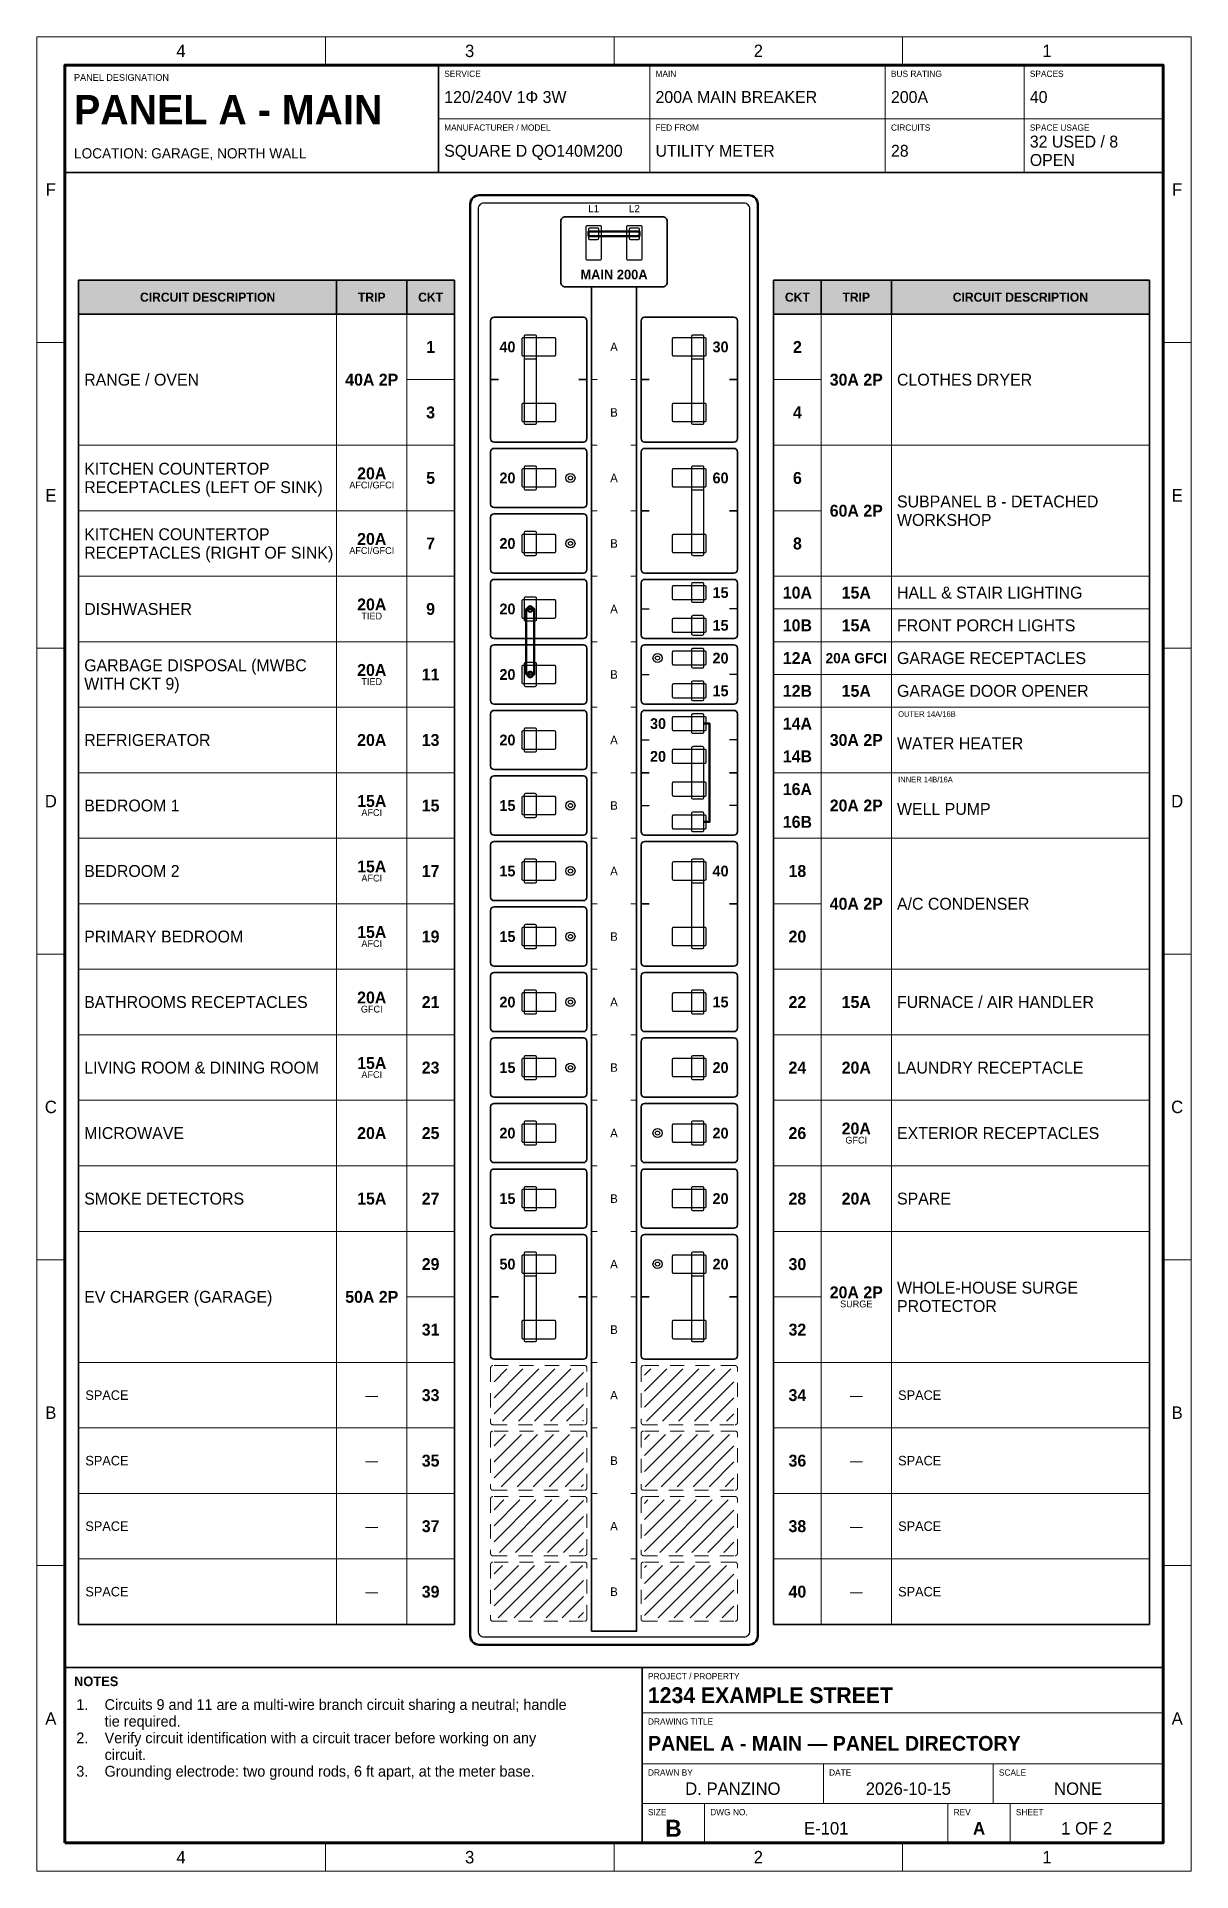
# Model space of a CAD drawing. Header units: inches. Extents: x 0.4 to 10.6, y 0.4 to 16.6.
import ezdxf
from ezdxf.enums import TextEntityAlignment as Align

# ---------------------------------------------------------------- set-up
doc = ezdxf.new("R2010")
doc.units = ezdxf.units.IN
doc.header["$LTSCALE"] = 0.25
doc.header["$MEASUREMENT"] = 0
doc.linetypes.add('DASHED', pattern=[0.75, 0.5, -0.25])
for name, color, linetype, lineweight in [('BREAKER', 7, 'CONTINUOUS', 35), ('BUS', 7, 'CONTINUOUS', 35), ('DEADFRONT', 7, 'CONTINUOUS', 25), ('ENCLOSURE', 7, 'CONTINUOUS', 50), ('FILLER', 8, 'DASHED', 18), ('FRAME', 7, 'CONTINUOUS', 60), ('FRAME-THIN', 7, 'CONTINUOUS', 18), ('HANDLE', 7, 'CONTINUOUS', 25), ('HATCH', 8, 'CONTINUOUS', 9), ('SHADE', 254, 'CONTINUOUS', 0), ('TABLE', 7, 'CONTINUOUS', 35), ('TABLE-GRID', 8, 'CONTINUOUS', 13), ('TEXT', 7, 'CONTINUOUS', 25), ('TEXT-MINOR', 8, 'CONTINUOUS', 18), ('TIE', 7, 'CONTINUOUS', 50), ('TITLE', 7, 'CONTINUOUS', 35), ('TITLE-GRID', 7, 'CONTINUOUS', 18)]:
    doc.layers.add(name, color=color, linetype=linetype, lineweight=lineweight)
doc.styles.add('PANEL-BOLD', font='B612-Bold.ttf')
doc.styles.add('PANEL-STD', font='B612-Regular.ttf')

msp = doc.modelspace()

# ---------------------------------------------------------------- texts
at = {"layer": 'TEXT'}
for s, height, style, p in [('4', 0.11, 'PANEL-STD', (1.675, 16.475)), ('3', 0.11, 'PANEL-STD', (4.225, 16.475)), ('2', 0.11, 'PANEL-STD', (6.775, 16.475)), ('1', 0.11, 'PANEL-STD', (9.325, 16.475)), ('F', 0.11, 'PANEL-STD', (0.525, 15.25)), ('F', 0.11, 'PANEL-STD', (10.475, 15.25)), ('MAIN 200A', 0.085, 'PANEL-BOLD', (5.5, 14.5)), ('CIRCUIT DESCRIPTION', 0.08, 'PANEL-BOLD', (1.91, 14.3)), ('TRIP', 0.08, 'PANEL-BOLD', (3.36, 14.3)), ('CKT', 0.08, 'PANEL-BOLD', (3.88, 14.3)), ('CKT', 0.08, 'PANEL-BOLD', (7.12, 14.3)), ('TRIP', 0.08, 'PANEL-BOLD', (7.64, 14.3)), ('CIRCUIT DESCRIPTION', 0.08, 'PANEL-BOLD', (9.09, 14.3)), ('1', 0.105, 'PANEL-BOLD', (3.88, 13.86075)), ('40', 0.095, 'PANEL-BOLD', (4.55875, 13.86075)), ('30', 0.095, 'PANEL-BOLD', (6.44125, 13.86075)), ('2', 0.105, 'PANEL-BOLD', (7.12, 13.86075)), ('40A 2P', 0.105, 'PANEL-BOLD', (3.36, 13.5715)), ('30A 2P', 0.105, 'PANEL-BOLD', (7.64, 13.5715)), ('3', 0.105, 'PANEL-BOLD', (3.88, 13.28225)), ('4', 0.105, 'PANEL-BOLD', (7.12, 13.28225)), ('20A', 0.105, 'PANEL-BOLD', (3.36, 12.74375)), ('5', 0.105, 'PANEL-BOLD', (3.88, 12.70375)), ('20', 0.095, 'PANEL-BOLD', (4.55875, 12.70375)), ('60', 0.095, 'PANEL-BOLD', (6.44125, 12.70375)), ('6', 0.105, 'PANEL-BOLD', (7.12, 12.70375)), ('E', 0.11, 'PANEL-STD', (0.525, 12.55)), ('E', 0.11, 'PANEL-STD', (10.475, 12.55)), ('60A 2P', 0.105, 'PANEL-BOLD', (7.64, 12.4145)), ('20A', 0.105, 'PANEL-BOLD', (3.36, 12.16525)), ('7', 0.105, 'PANEL-BOLD', (3.88, 12.12525)), ('20', 0.095, 'PANEL-BOLD', (4.55875, 12.12525)), ('8', 0.105, 'PANEL-BOLD', (7.12, 12.12525)), ('15', 0.095, 'PANEL-BOLD', (6.44125, 11.691375)), ('10A', 0.105, 'PANEL-BOLD', (7.12, 11.691375)), ('15A', 0.105, 'PANEL-BOLD', (7.64, 11.691375)), ('20A', 0.105, 'PANEL-BOLD', (3.36, 11.58675)), ('9', 0.105, 'PANEL-BOLD', (3.88, 11.54675)), ('20', 0.095, 'PANEL-BOLD', (4.55875, 11.54675)), ('15', 0.095, 'PANEL-BOLD', (6.44125, 11.402125)), ('10B', 0.105, 'PANEL-BOLD', (7.12, 11.402125)), ('15A', 0.105, 'PANEL-BOLD', (7.64, 11.402125)), ('20A', 0.105, 'PANEL-BOLD', (3.36, 11.00825)), ('11', 0.105, 'PANEL-BOLD', (3.88, 10.96825)), ('20', 0.095, 'PANEL-BOLD', (4.55875, 10.96825)), ('20', 0.095, 'PANEL-BOLD', (6.44125, 11.112875)), ('12A', 0.105, 'PANEL-BOLD', (7.12, 11.112875)), ('20A GFCI', 0.09, 'PANEL-BOLD', (7.64, 11.112875)), ('15', 0.095, 'PANEL-BOLD', (6.44125, 10.823625)), ('12B', 0.105, 'PANEL-BOLD', (7.12, 10.823625)), ('15A', 0.105, 'PANEL-BOLD', (7.64, 10.823625)), ('30', 0.095, 'PANEL-BOLD', (5.88875, 10.534375)), ('14A', 0.105, 'PANEL-BOLD', (7.12, 10.534375)), ('20A', 0.105, 'PANEL-BOLD', (3.36, 10.38975)), ('13', 0.105, 'PANEL-BOLD', (3.88, 10.38975)), ('20', 0.095, 'PANEL-BOLD', (4.55875, 10.38975)), ('30A 2P', 0.105, 'PANEL-BOLD', (7.64, 10.38975)), ('20', 0.095, 'PANEL-BOLD', (5.88875, 10.245125)), ('14B', 0.105, 'PANEL-BOLD', (7.12, 10.245125)), ('D', 0.11, 'PANEL-STD', (0.525, 9.85)), ('15A', 0.105, 'PANEL-BOLD', (3.36, 9.85125)), ('16A', 0.105, 'PANEL-BOLD', (7.12, 9.955875)), ('D', 0.11, 'PANEL-STD', (10.475, 9.85)), ('15', 0.105, 'PANEL-BOLD', (3.88, 9.81125)), ('15', 0.095, 'PANEL-BOLD', (4.55875, 9.81125)), ('16B', 0.105, 'PANEL-BOLD', (7.12, 9.666625)), ('20A 2P', 0.105, 'PANEL-BOLD', (7.64, 9.81125)), ('15A', 0.105, 'PANEL-BOLD', (3.36, 9.27275)), ('17', 0.105, 'PANEL-BOLD', (3.88, 9.23275)), ('15', 0.095, 'PANEL-BOLD', (4.55875, 9.23275)), ('40', 0.095, 'PANEL-BOLD', (6.44125, 9.23275)), ('18', 0.105, 'PANEL-BOLD', (7.12, 9.23275)), ('40A 2P', 0.105, 'PANEL-BOLD', (7.64, 8.9435)), ('15A', 0.105, 'PANEL-BOLD', (3.36, 8.69425)), ('19', 0.105, 'PANEL-BOLD', (3.88, 8.65425)), ('15', 0.095, 'PANEL-BOLD', (4.55875, 8.65425)), ('20', 0.105, 'PANEL-BOLD', (7.12, 8.65425)), ('20A', 0.105, 'PANEL-BOLD', (3.36, 8.11575)), ('21', 0.105, 'PANEL-BOLD', (3.88, 8.07575)), ('20', 0.095, 'PANEL-BOLD', (4.55875, 8.07575)), ('15', 0.095, 'PANEL-BOLD', (6.44125, 8.07575)), ('22', 0.105, 'PANEL-BOLD', (7.12, 8.07575)), ('15A', 0.105, 'PANEL-BOLD', (7.64, 8.07575)), ('15A', 0.105, 'PANEL-BOLD', (3.36, 7.53725)), ('23', 0.105, 'PANEL-BOLD', (3.88, 7.49725)), ('15', 0.095, 'PANEL-BOLD', (4.55875, 7.49725)), ('20', 0.095, 'PANEL-BOLD', (6.44125, 7.49725)), ('24', 0.105, 'PANEL-BOLD', (7.12, 7.49725)), ('20A', 0.105, 'PANEL-BOLD', (7.64, 7.49725)), ('C', 0.11, 'PANEL-STD', (0.525, 7.15)), ('C', 0.11, 'PANEL-STD', (10.475, 7.15)), ('20A', 0.105, 'PANEL-BOLD', (3.36, 6.91875)), ('25', 0.105, 'PANEL-BOLD', (3.88, 6.91875)), ('20', 0.095, 'PANEL-BOLD', (4.55875, 6.91875)), ('20', 0.095, 'PANEL-BOLD', (6.44125, 6.91875)), ('26', 0.105, 'PANEL-BOLD', (7.12, 6.91875)), ('20A', 0.105, 'PANEL-BOLD', (7.64, 6.95875)), ('15A', 0.105, 'PANEL-BOLD', (3.36, 6.34025)), ('27', 0.105, 'PANEL-BOLD', (3.88, 6.34025)), ('15', 0.095, 'PANEL-BOLD', (4.55875, 6.34025)), ('20', 0.095, 'PANEL-BOLD', (6.44125, 6.34025)), ('28', 0.105, 'PANEL-BOLD', (7.12, 6.34025)), ('20A', 0.105, 'PANEL-BOLD', (7.64, 6.34025)), ('29', 0.105, 'PANEL-BOLD', (3.88, 5.76175)), ('50', 0.095, 'PANEL-BOLD', (4.55875, 5.76175)), ('20', 0.095, 'PANEL-BOLD', (6.44125, 5.76175)), ('30', 0.105, 'PANEL-BOLD', (7.12, 5.76175)), ('50A 2P', 0.105, 'PANEL-BOLD', (3.36, 5.4725)), ('20A 2P', 0.105, 'PANEL-BOLD', (7.64, 5.5125)), ('31', 0.105, 'PANEL-BOLD', (3.88, 5.18325)), ('32', 0.105, 'PANEL-BOLD', (7.12, 5.18325)), ('33', 0.105, 'PANEL-BOLD', (3.88, 4.60475)), ('34', 0.105, 'PANEL-BOLD', (7.12, 4.60475)), ('B', 0.11, 'PANEL-STD', (0.525, 4.45)), ('B', 0.11, 'PANEL-STD', (10.475, 4.45)), ('35', 0.105, 'PANEL-BOLD', (3.88, 4.02625)), ('36', 0.105, 'PANEL-BOLD', (7.12, 4.02625)), ('37', 0.105, 'PANEL-BOLD', (3.88, 3.44775)), ('38', 0.105, 'PANEL-BOLD', (7.12, 3.44775)), ('39', 0.105, 'PANEL-BOLD', (3.88, 2.86925)), ('40', 0.105, 'PANEL-BOLD', (7.12, 2.86925)), ('A', 0.11, 'PANEL-STD', (0.525, 1.75)), ('A', 0.11, 'PANEL-STD', (10.475, 1.75)), ('D. PANZINO', 0.11, 'PANEL-STD', (6.55, 1.13)), ('2026-10-15', 0.11, 'PANEL-STD', (8.1, 1.13)), ('NONE', 0.11, 'PANEL-STD', (9.6, 1.13)), ('B', 0.15, 'PANEL-BOLD', (6.025, 0.78)), ('E-101', 0.11, 'PANEL-STD', (7.375, 0.78)), ('A', 0.11, 'PANEL-BOLD', (8.725, 0.78)), ('1 OF 2', 0.11, 'PANEL-STD', (9.675, 0.78)), ('4', 0.11, 'PANEL-STD', (1.675, 0.525)), ('3', 0.11, 'PANEL-STD', (4.225, 0.525)), ('2', 0.11, 'PANEL-STD', (6.775, 0.525)), ('1', 0.11, 'PANEL-STD', (9.325, 0.525))]:
    msp.add_text(s, height=height, dxfattribs=dict(at, style=style)).set_placement(p, align=Align.MIDDLE_CENTER)
for s, height, style, p in [('PANEL A - MAIN', 0.26, 'PANEL-BOLD', (0.73, 15.955)), ('120/240V 1Φ 3W', 0.105, 'PANEL-STD', (4, 16.0675)), ('200A MAIN BREAKER', 0.105, 'PANEL-STD', (5.866667, 16.0675)), ('200A', 0.105, 'PANEL-STD', (7.946667, 16.0675)), ('40', 0.105, 'PANEL-STD', (9.173333, 16.0675)), ('32 USED / 8', 0.105, 'PANEL-STD', (9.173333, 15.673875)), ('LOCATION: GARAGE, NORTH WALL', 0.09, 'PANEL-STD', (0.73, 15.57)), ('SQUARE D QO140M200', 0.105, 'PANEL-STD', (4, 15.5925)), ('UTILITY METER', 0.105, 'PANEL-STD', (5.866667, 15.5925)), ('28', 0.105, 'PANEL-STD', (7.946667, 15.5925)), ('OPEN', 0.105, 'PANEL-STD', (9.173333, 15.511125)), ('RANGE / OVEN', 0.105, 'PANEL-STD', (0.82, 13.5715)), ('CLOTHES DRYER', 0.105, 'PANEL-STD', (8, 13.5715)), ('KITCHEN COUNTERTOP', 0.105, 'PANEL-STD', (0.82, 12.785125)), ('RECEPTACLES (LEFT OF SINK)', 0.105, 'PANEL-STD', (0.82, 12.622375)), ('SUBPANEL B - DETACHED', 0.105, 'PANEL-STD', (8, 12.495875)), ('WORKSHOP', 0.105, 'PANEL-STD', (8, 12.333125)), ('KITCHEN COUNTERTOP', 0.105, 'PANEL-STD', (0.82, 12.206625)), ('RECEPTACLES (RIGHT OF SINK)', 0.105, 'PANEL-STD', (0.82, 12.043875)), ('HALL & STAIR LIGHTING', 0.105, 'PANEL-STD', (8, 11.691375)), ('DISHWASHER', 0.105, 'PANEL-STD', (0.82, 11.54675)), ('FRONT PORCH LIGHTS', 0.105, 'PANEL-STD', (8, 11.402125)), ('GARBAGE DISPOSAL (MWBC', 0.105, 'PANEL-STD', (0.82, 11.049625)), ('GARAGE RECEPTACLES', 0.105, 'PANEL-STD', (8, 11.112875)), ('WITH CKT 9)', 0.105, 'PANEL-STD', (0.82, 10.886875)), ('GARAGE DOOR OPENER', 0.105, 'PANEL-STD', (8, 10.823625)), ('REFRIGERATOR', 0.105, 'PANEL-STD', (0.82, 10.38975)), ('WATER HEATER', 0.105, 'PANEL-STD', (8, 10.35975)), ('BEDROOM 1', 0.105, 'PANEL-STD', (0.82, 9.81125)), ('WELL PUMP', 0.105, 'PANEL-STD', (8, 9.78125)), ('BEDROOM 2', 0.105, 'PANEL-STD', (0.82, 9.23275)), ('A/C CONDENSER', 0.105, 'PANEL-STD', (8, 8.9435)), ('PRIMARY BEDROOM', 0.105, 'PANEL-STD', (0.82, 8.65425)), ('BATHROOMS RECEPTACLES', 0.105, 'PANEL-STD', (0.82, 8.07575)), ('FURNACE / AIR HANDLER', 0.105, 'PANEL-STD', (8, 8.07575)), ('LIVING ROOM & DINING ROOM', 0.105, 'PANEL-STD', (0.82, 7.49725)), ('LAUNDRY RECEPTACLE', 0.105, 'PANEL-STD', (8, 7.49725)), ('MICROWAVE', 0.105, 'PANEL-STD', (0.82, 6.91875)), ('EXTERIOR RECEPTACLES', 0.105, 'PANEL-STD', (8, 6.91875)), ('SMOKE DETECTORS', 0.105, 'PANEL-STD', (0.82, 6.34025)), ('SPARE', 0.105, 'PANEL-STD', (8, 6.34025)), ('EV CHARGER (GARAGE)', 0.105, 'PANEL-STD', (0.82, 5.4725)), ('WHOLE-HOUSE SURGE', 0.105, 'PANEL-STD', (8, 5.553875)), ('PROTECTOR', 0.105, 'PANEL-STD', (8, 5.391125)), ('1234 EXAMPLE STREET', 0.14, 'PANEL-BOLD', (5.8, 1.955)), ('1.', 0.095, 'PANEL-STD', (0.75, 1.8725)), ('Circuits 9 and 11 are a multi-wire branch circuit sharing a neutral; handle', 0.095, 'PANEL-STD', (1, 1.8725)), ('2.', 0.095, 'PANEL-STD', (0.75, 1.578)), ('Verify circuit identification with a circuit tracer before working on any', 0.095, 'PANEL-STD', (1, 1.578)), ('tie required.', 0.095, 'PANEL-STD', (1, 1.72525)), ('circuit.', 0.095, 'PANEL-STD', (1, 1.43075)), ('PANEL A - MAIN — PANEL DIRECTORY', 0.13, 'PANEL-BOLD', (5.8, 1.53)), ('3.', 0.095, 'PANEL-STD', (0.75, 1.2835)), ('Grounding electrode: two ground rods, 6 ft apart, at the meter base.', 0.095, 'PANEL-STD', (1, 1.2835))]:
    msp.add_text(s, height=height, dxfattribs=dict(at, style=style)).set_placement(p, align=Align.MIDDLE_LEFT)
at = {"layer": 'TEXT', "style": 'PANEL-BOLD'}
msp.add_text('NOTES', height=0.085, dxfattribs=at).set_placement((0.73, 2.12), align=Align.TOP_LEFT)
at = {"layer": 'TEXT-MINOR', "style": 'PANEL-STD'}
for s, height, p in [('PANEL DESIGNATION', 0.06, (0.73, 16.27)), ('SERVICE', 0.055, (4, 16.3)), ('MAIN', 0.055, (5.866667, 16.3)), ('BUS RATING', 0.055, (7.946667, 16.3)), ('SPACES', 0.055, (9.173333, 16.3)), ('MANUFACTURER / MODEL', 0.055, (4, 15.825)), ('FED FROM', 0.055, (5.866667, 15.825)), ('CIRCUITS', 0.055, (7.946667, 15.825)), ('SPACE USAGE', 0.055, (9.173333, 15.825)), ('OUTER 14A/16B', 0.05, (8.01, 10.644)), ('INNER 14B/16A', 0.05, (8.01, 10.0655)), ('PROJECT / PROPERTY', 0.055, (5.8, 2.15)), ('DRAWING TITLE', 0.055, (5.8, 1.75)), ('DRAWN BY', 0.055, (5.8, 1.3)), ('DATE', 0.055, (7.4, 1.3)), ('SCALE', 0.055, (8.9, 1.3)), ('SIZE', 0.055, (5.8, 0.95)), ('DWG NO.', 0.055, (6.35, 0.95)), ('REV', 0.055, (8.5, 0.95)), ('SHEET', 0.055, (9.05, 0.95))]:
    msp.add_text(s, height=height, dxfattribs=at).set_placement(p, align=Align.TOP_LEFT)
for s, p in [('L1', (5.32, 15.03)), ('L2', (5.68, 15.03))]:
    msp.add_text(s, height=0.065, dxfattribs=at).set_placement(p, align=Align.BOTTOM_CENTER)
for s, height, p in [('A', 0.075, (5.5, 13.86075)), ('B', 0.075, (5.5, 13.28225)), ('AFCI/GFCI', 0.06, (3.36, 12.64125)), ('A', 0.075, (5.5, 12.70375)), ('B', 0.075, (5.5, 12.12525)), ('AFCI/GFCI', 0.06, (3.36, 12.06275)), ('TIED', 0.06, (3.36, 11.48425)), ('A', 0.075, (5.5, 11.54675)), ('TIED', 0.06, (3.36, 10.90575)), ('B', 0.075, (5.5, 10.96825)), ('A', 0.075, (5.5, 10.38975)), ('AFCI', 0.06, (3.36, 9.74875)), ('B', 0.075, (5.5, 9.81125)), ('A', 0.075, (5.5, 9.23275)), ('AFCI', 0.06, (3.36, 9.17025)), ('AFCI', 0.06, (3.36, 8.59175)), ('B', 0.075, (5.5, 8.65425)), ('A', 0.075, (5.5, 8.07575)), ('GFCI', 0.06, (3.36, 8.01325)), ('AFCI', 0.06, (3.36, 7.43475)), ('B', 0.075, (5.5, 7.49725)), ('A', 0.075, (5.5, 6.91875)), ('GFCI', 0.06, (7.64, 6.85625)), ('B', 0.075, (5.5, 6.34025)), ('A', 0.075, (5.5, 5.76175)), ('SURGE', 0.06, (7.64, 5.41)), ('B', 0.075, (5.5, 5.18325)), ('—', 0.084, (3.36, 4.60475)), ('A', 0.075, (5.5, 4.60475)), ('—', 0.084, (7.64, 4.60475)), ('B', 0.075, (5.5, 4.02625)), ('—', 0.084, (3.36, 4.02625)), ('—', 0.084, (7.64, 4.02625)), ('—', 0.084, (3.36, 3.44775)), ('A', 0.075, (5.5, 3.44775)), ('—', 0.084, (7.64, 3.44775)), ('—', 0.084, (3.36, 2.86925)), ('B', 0.075, (5.5, 2.86925)), ('—', 0.084, (7.64, 2.86925))]:
    msp.add_text(s, height=height, dxfattribs=at).set_placement(p, align=Align.MIDDLE_CENTER)
for p in [(0.83, 4.60475), (8.01, 4.60475), (0.83, 4.02625), (8.01, 4.02625), (0.83, 3.44775), (8.01, 3.44775), (0.83, 2.86925), (8.01, 2.86925)]:
    msp.add_text('SPACE', height=0.084, dxfattribs=at).set_placement(p, align=Align.MIDDLE_LEFT)

# ---------------------------------------------------------------- hatches: boundary and pattern name
at = {"layer": 'HATCH'}
h = msp.add_hatch(dxfattribs=at)
h.set_pattern_fill('ANSI31', color=256, scale=0.8)
h.paths.add_polyline_path([(4.44, 4.3735), (5.23, 4.3735), (5.23, 4.836), (4.44, 4.836)])
h = msp.add_hatch(dxfattribs=at)
h.set_pattern_fill('ANSI31', color=256, scale=0.8)
h.paths.add_polyline_path([(5.77, 4.3735), (6.56, 4.3735), (6.56, 4.836), (5.77, 4.836)])
h = msp.add_hatch(dxfattribs=at)
h.set_pattern_fill('ANSI31', color=256, scale=0.8)
h.paths.add_polyline_path([(4.44, 3.795), (5.23, 3.795), (5.23, 4.2575), (4.44, 4.2575)])
h = msp.add_hatch(dxfattribs=at)
h.set_pattern_fill('ANSI31', color=256, scale=0.8)
h.paths.add_polyline_path([(5.77, 3.795), (6.56, 3.795), (6.56, 4.2575), (5.77, 4.2575)])
h = msp.add_hatch(dxfattribs=at)
h.set_pattern_fill('ANSI31', color=256, scale=0.8)
h.paths.add_polyline_path([(4.44, 3.2165), (5.23, 3.2165), (5.23, 3.679), (4.44, 3.679)])
h = msp.add_hatch(dxfattribs=at)
h.set_pattern_fill('ANSI31', color=256, scale=0.8)
h.paths.add_polyline_path([(5.77, 3.2165), (6.56, 3.2165), (6.56, 3.679), (5.77, 3.679)])
h = msp.add_hatch(dxfattribs=at)
h.set_pattern_fill('ANSI31', color=256, scale=0.8)
h.paths.add_polyline_path([(4.44, 2.638), (5.23, 2.638), (5.23, 3.1005), (4.44, 3.1005)])
h = msp.add_hatch(dxfattribs=at)
h.set_pattern_fill('ANSI31', color=256, scale=0.8)
h.paths.add_polyline_path([(5.77, 2.638), (6.56, 2.638), (6.56, 3.1005), (5.77, 3.1005)])
at = {"layer": 'SHADE'}
h = msp.add_hatch(color=254, dxfattribs=at)
h.dxf.hatch_style = 1
h.paths.add_polyline_path([(0.77, 14.15), (4.09, 14.15), (4.09, 14.45), (0.77, 14.45)])
h = msp.add_hatch(color=254, dxfattribs=at)
h.dxf.hatch_style = 1
h.paths.add_polyline_path([(6.91, 14.15), (10.23, 14.15), (10.23, 14.45), (6.91, 14.45)])

# ---------------------------------------------------------------- linework, layer by layer
at = {"layer": 'BREAKER'}
for p, q in [((4.41, 13.5715), (4.48, 13.5715)), ((5.26, 13.5715), (5.19, 13.5715)), ((5.74, 13.5715), (5.81, 13.5715)), ((6.59, 13.5715), (6.52, 13.5715)), ((5.74, 12.4145), (5.81, 12.4145)), ((6.59, 12.4145), (6.52, 12.4145)), ((5.74, 10.1005), (5.81, 10.1005)), ((6.59, 10.1005), (6.52, 10.1005)), ((5.74, 8.9435), (5.81, 8.9435)), ((6.59, 8.9435), (6.52, 8.9435)), ((4.41, 5.4725), (4.48, 5.4725)), ((5.26, 5.4725), (5.19, 5.4725)), ((5.74, 5.4725), (5.81, 5.4725)), ((6.59, 5.4725), (6.52, 5.4725))]:
    msp.add_line(p, q, dxfattribs=at)
for points in [[(5.07, 14.39), (5.93, 14.39, 0.414214), (5.97, 14.43), (5.97, 14.97, 0.414214), (5.93, 15.01), (5.07, 15.01, 0.414214), (5.03, 14.97), (5.03, 14.43, 0.414214)], [(4.44, 13.021), (5.23, 13.021, 0.414214), (5.26, 13.051), (5.26, 14.092, 0.414214), (5.23, 14.122), (4.44, 14.122, 0.414214), (4.41, 14.092), (4.41, 13.051, 0.414214)], [(5.77, 13.021), (6.56, 13.021, 0.414214), (6.59, 13.051), (6.59, 14.092, 0.414214), (6.56, 14.122), (5.77, 14.122, 0.414214), (5.74, 14.092), (5.74, 13.051, 0.414214)], [(4.44, 12.4425), (5.23, 12.4425, 0.414214), (5.26, 12.4725), (5.26, 12.935, 0.414214), (5.23, 12.965), (4.44, 12.965, 0.414214), (4.41, 12.935), (4.41, 12.4725, 0.414214)], [(5.77, 11.864), (6.56, 11.864, 0.414214), (6.59, 11.894), (6.59, 12.935, 0.414214), (6.56, 12.965), (5.77, 12.965, 0.414214), (5.74, 12.935), (5.74, 11.894, 0.414214)], [(4.44, 11.864), (5.23, 11.864, 0.414214), (5.26, 11.894), (5.26, 12.3565, 0.414214), (5.23, 12.3865), (4.44, 12.3865, 0.414214), (4.41, 12.3565), (4.41, 11.894, 0.414214)], [(4.44, 11.2855), (5.23, 11.2855, 0.414214), (5.26, 11.3155), (5.26, 11.778, 0.414214), (5.23, 11.808), (4.44, 11.808, 0.414214), (4.41, 11.778), (4.41, 11.3155, 0.414214)], [(5.77, 11.2855), (6.56, 11.2855, 0.414214), (6.59, 11.3155), (6.59, 11.778, 0.414214), (6.56, 11.808), (5.77, 11.808, 0.414214), (5.74, 11.778), (5.74, 11.3155, 0.414214)], [(4.44, 10.707), (5.23, 10.707, 0.414214), (5.26, 10.737), (5.26, 11.1995, 0.414214), (5.23, 11.2295), (4.44, 11.2295, 0.414214), (4.41, 11.1995), (4.41, 10.737, 0.414214)], [(5.77, 10.707), (6.56, 10.707, 0.414214), (6.59, 10.737), (6.59, 11.1995, 0.414214), (6.56, 11.2295), (5.77, 11.2295, 0.414214), (5.74, 11.1995), (5.74, 10.737, 0.414214)], [(4.44, 10.1285), (5.23, 10.1285, 0.414214), (5.26, 10.1585), (5.26, 10.621, 0.414214), (5.23, 10.651), (4.44, 10.651, 0.414214), (4.41, 10.621), (4.41, 10.1585, 0.414214)], [(5.77, 9.55), (6.56, 9.55, 0.414214), (6.59, 9.58), (6.59, 10.621, 0.414214), (6.56, 10.651), (5.77, 10.651, 0.414214), (5.74, 10.621), (5.74, 9.58, 0.414214)], [(4.44, 9.55), (5.23, 9.55, 0.414214), (5.26, 9.58), (5.26, 10.0425, 0.414214), (5.23, 10.0725), (4.44, 10.0725, 0.414214), (4.41, 10.0425), (4.41, 9.58, 0.414214)], [(4.44, 8.9715), (5.23, 8.9715, 0.414214), (5.26, 9.0015), (5.26, 9.464, 0.414214), (5.23, 9.494), (4.44, 9.494, 0.414214), (4.41, 9.464), (4.41, 9.0015, 0.414214)], [(5.77, 8.393), (6.56, 8.393, 0.414214), (6.59, 8.423), (6.59, 9.464, 0.414214), (6.56, 9.494), (5.77, 9.494, 0.414214), (5.74, 9.464), (5.74, 8.423, 0.414214)], [(4.44, 8.393), (5.23, 8.393, 0.414214), (5.26, 8.423), (5.26, 8.8855, 0.414214), (5.23, 8.9155), (4.44, 8.9155, 0.414214), (4.41, 8.8855), (4.41, 8.423, 0.414214)], [(4.44, 7.8145), (5.23, 7.8145, 0.414214), (5.26, 7.8445), (5.26, 8.307, 0.414214), (5.23, 8.337), (4.44, 8.337, 0.414214), (4.41, 8.307), (4.41, 7.8445, 0.414214)], [(5.77, 7.8145), (6.56, 7.8145, 0.414214), (6.59, 7.8445), (6.59, 8.307, 0.414214), (6.56, 8.337), (5.77, 8.337, 0.414214), (5.74, 8.307), (5.74, 7.8445, 0.414214)], [(4.44, 7.236), (5.23, 7.236, 0.414214), (5.26, 7.266), (5.26, 7.7285, 0.414214), (5.23, 7.7585), (4.44, 7.7585, 0.414214), (4.41, 7.7285), (4.41, 7.266, 0.414214)], [(5.77, 7.236), (6.56, 7.236, 0.414214), (6.59, 7.266), (6.59, 7.7285, 0.414214), (6.56, 7.7585), (5.77, 7.7585, 0.414214), (5.74, 7.7285), (5.74, 7.266, 0.414214)], [(4.44, 6.6575), (5.23, 6.6575, 0.414214), (5.26, 6.6875), (5.26, 7.15, 0.414214), (5.23, 7.18), (4.44, 7.18, 0.414214), (4.41, 7.15), (4.41, 6.6875, 0.414214)], [(5.77, 6.6575), (6.56, 6.6575, 0.414214), (6.59, 6.6875), (6.59, 7.15, 0.414214), (6.56, 7.18), (5.77, 7.18, 0.414214), (5.74, 7.15), (5.74, 6.6875, 0.414214)], [(4.44, 6.079), (5.23, 6.079, 0.414214), (5.26, 6.109), (5.26, 6.5715, 0.414214), (5.23, 6.6015), (4.44, 6.6015, 0.414214), (4.41, 6.5715), (4.41, 6.109, 0.414214)], [(5.77, 6.079), (6.56, 6.079, 0.414214), (6.59, 6.109), (6.59, 6.5715, 0.414214), (6.56, 6.6015), (5.77, 6.6015, 0.414214), (5.74, 6.5715), (5.74, 6.109, 0.414214)], [(4.44, 4.922), (5.23, 4.922, 0.414214), (5.26, 4.952), (5.26, 5.993, 0.414214), (5.23, 6.023), (4.44, 6.023, 0.414214), (4.41, 5.993), (4.41, 4.952, 0.414214)], [(5.77, 4.922), (6.56, 4.922, 0.414214), (6.59, 4.952), (6.59, 5.993, 0.414214), (6.56, 6.023), (5.77, 6.023, 0.414214), (5.74, 5.993), (5.74, 4.952, 0.414214)]]:
    msp.add_lwpolyline(points, format="xyb", close=True, dxfattribs=at)
at = {"layer": 'BUS'}
msp.add_lwpolyline([(5.3, 2.52), (5.7, 2.52), (5.7, 14.39), (5.3, 14.39)], close=True, dxfattribs=at)
at = {"layer": 'DEADFRONT'}
msp.add_lwpolyline([(4.35, 2.47), (6.65, 2.47, 0.414214), (6.7, 2.52), (6.7, 15.08, 0.414214), (6.65, 15.13), (4.35, 15.13, 0.414214), (4.3, 15.08), (4.3, 2.52, 0.414214)], format="xyb", close=True, dxfattribs=at)
at = {"layer": 'ENCLOSURE'}
msp.add_lwpolyline([(4.31, 2.4), (6.69, 2.4, 0.414214), (6.77, 2.48), (6.77, 15.12, 0.414214), (6.69, 15.2), (4.31, 15.2, 0.414214), (4.23, 15.12), (4.23, 2.48, 0.414214)], format="xyb", close=True, dxfattribs=at)
at = {"layer": 'FILLER'}
for points in [[(4.43, 4.3435), (5.24, 4.3435, 0.414214), (5.26, 4.3635), (5.26, 4.846, 0.414214), (5.24, 4.866), (4.43, 4.866, 0.414214), (4.41, 4.846), (4.41, 4.3635, 0.414214)], [(5.76, 4.3435), (6.57, 4.3435, 0.414214), (6.59, 4.3635), (6.59, 4.846, 0.414214), (6.57, 4.866), (5.76, 4.866, 0.414214), (5.74, 4.846), (5.74, 4.3635, 0.414214)], [(4.43, 3.765), (5.24, 3.765, 0.414214), (5.26, 3.785), (5.26, 4.2675, 0.414214), (5.24, 4.2875), (4.43, 4.2875, 0.414214), (4.41, 4.2675), (4.41, 3.785, 0.414214)], [(5.76, 3.765), (6.57, 3.765, 0.414214), (6.59, 3.785), (6.59, 4.2675, 0.414214), (6.57, 4.2875), (5.76, 4.2875, 0.414214), (5.74, 4.2675), (5.74, 3.785, 0.414214)], [(4.43, 3.1865), (5.24, 3.1865, 0.414214), (5.26, 3.2065), (5.26, 3.689, 0.414214), (5.24, 3.709), (4.43, 3.709, 0.414214), (4.41, 3.689), (4.41, 3.2065, 0.414214)], [(5.76, 3.1865), (6.57, 3.1865, 0.414214), (6.59, 3.2065), (6.59, 3.689, 0.414214), (6.57, 3.709), (5.76, 3.709, 0.414214), (5.74, 3.689), (5.74, 3.2065, 0.414214)], [(4.43, 2.608), (5.24, 2.608, 0.414214), (5.26, 2.628), (5.26, 3.1105, 0.414214), (5.24, 3.1305), (4.43, 3.1305, 0.414214), (4.41, 3.1105), (4.41, 2.628, 0.414214)], [(5.76, 2.608), (6.57, 2.608, 0.414214), (6.59, 2.628), (6.59, 3.1105, 0.414214), (6.57, 3.1305), (5.76, 3.1305, 0.414214), (5.74, 3.1105), (5.74, 2.628, 0.414214)]]:
    msp.add_lwpolyline(points, format="xyb", close=True, dxfattribs=at)
at = {"layer": 'FRAME'}
msp.add_lwpolyline([(0.65, 0.65), (10.35, 0.65), (10.35, 16.35), (0.65, 16.35)], close=True, dxfattribs=at)
at = {"layer": 'FRAME-THIN'}
for p, q in [((2.95, 16.35), (2.95, 16.6)), ((5.5, 16.35), (5.5, 16.6)), ((8.05, 16.35), (8.05, 16.6)), ((0.4, 13.9), (0.65, 13.9)), ((10.35, 13.9), (10.6, 13.9)), ((0.4, 11.2), (0.65, 11.2)), ((10.35, 11.2), (10.6, 11.2)), ((0.4, 8.5), (0.65, 8.5)), ((10.35, 8.5), (10.6, 8.5)), ((0.4, 5.8), (0.65, 5.8)), ((10.35, 5.8), (10.6, 5.8)), ((0.4, 3.1), (0.65, 3.1)), ((10.35, 3.1), (10.6, 3.1)), ((2.95, 0.4), (2.95, 0.65)), ((5.5, 0.4), (5.5, 0.65)), ((8.05, 0.4), (8.05, 0.65))]:
    msp.add_line(p, q, dxfattribs=at)
msp.add_lwpolyline([(0.4, 0.4), (10.6, 0.4), (10.6, 16.6), (0.4, 16.6)], close=True, dxfattribs=at)
at = {"layer": 'HANDLE'}
for p, q in [((4.705, 13.75575), (4.815, 13.75575)), ((6.185, 13.75575), (6.295, 13.75575)), ((6.185, 12.59875), (6.295, 12.59875)), ((5.74, 11.54675), (5.81, 11.54675)), ((6.59, 11.54675), (6.52, 11.54675)), ((5.74, 10.96825), (5.81, 10.96825)), ((6.59, 10.96825), (6.52, 10.96825)), ((5.74, 10.38975), (5.81, 10.38975)), ((6.59, 10.38975), (6.52, 10.38975)), ((5.74, 9.81125), (5.81, 9.81125)), ((6.59, 9.81125), (6.52, 9.81125)), ((6.185, 9.12775), (6.295, 9.12775)), ((4.705, 5.65675), (4.815, 5.65675)), ((6.185, 5.65675), (6.295, 5.65675))]:
    msp.add_line(p, q, dxfattribs=at)
for points in [[(5.262, 14.63), (5.378, 14.63, 0.414214), (5.39, 14.642), (5.39, 14.918, 0.414214), (5.378, 14.93), (5.262, 14.93, 0.414214), (5.25, 14.918), (5.25, 14.642, 0.414214)], [(5.285, 14.81), (5.355, 14.81, 0.414214), (5.365, 14.82), (5.365, 14.9, 0.414214), (5.355, 14.91), (5.285, 14.91, 0.414214), (5.275, 14.9), (5.275, 14.82, 0.414214)], [(5.622, 14.63), (5.738, 14.63, 0.414214), (5.75, 14.642), (5.75, 14.918, 0.414214), (5.738, 14.93), (5.622, 14.93, 0.414214), (5.61, 14.918), (5.61, 14.642, 0.414214)], [(5.645, 14.81), (5.715, 14.81, 0.414214), (5.725, 14.82), (5.725, 14.9, 0.414214), (5.715, 14.91), (5.645, 14.91, 0.414214), (5.635, 14.9), (5.635, 14.82, 0.414214)], [(4.695, 13.78075), (4.975, 13.78075, 0.414214), (4.985, 13.79075), (4.985, 13.93075, 0.414214), (4.975, 13.94075), (4.695, 13.94075, 0.414214), (4.685, 13.93075), (4.685, 13.79075, 0.414214)], [(4.717, 13.17725), (4.803, 13.17725, 0.414214), (4.815, 13.18925), (4.815, 13.95375, 0.414214), (4.803, 13.96575), (4.717, 13.96575, 0.414214), (4.705, 13.95375), (4.705, 13.18925, 0.414214)], [(6.025, 13.78075), (6.305, 13.78075, 0.414214), (6.315, 13.79075), (6.315, 13.93075, 0.414214), (6.305, 13.94075), (6.025, 13.94075, 0.414214), (6.015, 13.93075), (6.015, 13.79075, 0.414214)], [(6.197, 13.17725), (6.283, 13.17725, 0.414214), (6.295, 13.18925), (6.295, 13.95375, 0.414214), (6.283, 13.96575), (6.197, 13.96575, 0.414214), (6.185, 13.95375), (6.185, 13.18925, 0.414214)], [(4.695, 13.20225), (4.975, 13.20225, 0.414214), (4.985, 13.21225), (4.985, 13.35225, 0.414214), (4.975, 13.36225), (4.695, 13.36225, 0.414214), (4.685, 13.35225), (4.685, 13.21225, 0.414214)], [(6.025, 13.20225), (6.305, 13.20225, 0.414214), (6.315, 13.21225), (6.315, 13.35225, 0.414214), (6.305, 13.36225), (6.025, 13.36225, 0.414214), (6.015, 13.35225), (6.015, 13.21225, 0.414214)], [(4.717, 12.59875), (4.803, 12.59875, 0.414214), (4.815, 12.61075), (4.815, 12.79675, 0.414214), (4.803, 12.80875), (4.717, 12.80875, 0.414214), (4.705, 12.79675), (4.705, 12.61075, 0.414214)], [(6.197, 12.02025), (6.283, 12.02025, 0.414214), (6.295, 12.03225), (6.295, 12.79675, 0.414214), (6.283, 12.80875), (6.197, 12.80875, 0.414214), (6.185, 12.79675), (6.185, 12.03225, 0.414214)], [(4.695, 12.62375), (4.975, 12.62375, 0.414214), (4.985, 12.63375), (4.985, 12.77375, 0.414214), (4.975, 12.78375), (4.695, 12.78375, 0.414214), (4.685, 12.77375), (4.685, 12.63375, 0.414214)], [(6.025, 12.62375), (6.305, 12.62375, 0.414214), (6.315, 12.63375), (6.315, 12.77375, 0.414214), (6.305, 12.78375), (6.025, 12.78375, 0.414214), (6.015, 12.77375), (6.015, 12.63375, 0.414214)], [(4.695, 12.04525), (4.975, 12.04525, 0.414214), (4.985, 12.05525), (4.985, 12.19525, 0.414214), (4.975, 12.20525), (4.695, 12.20525, 0.414214), (4.685, 12.19525), (4.685, 12.05525, 0.414214)], [(4.717, 12.02025), (4.803, 12.02025, 0.414214), (4.815, 12.03225), (4.815, 12.21825, 0.414214), (4.803, 12.23025), (4.717, 12.23025, 0.414214), (4.705, 12.21825), (4.705, 12.03225, 0.414214)], [(6.025, 12.04525), (6.305, 12.04525, 0.414214), (6.315, 12.05525), (6.315, 12.19525, 0.414214), (6.305, 12.20525), (6.025, 12.20525, 0.414214), (6.015, 12.19525), (6.015, 12.05525, 0.414214)], [(6.025, 11.630633), (6.305, 11.630633, 0.414214), (6.315, 11.640633), (6.315, 11.742118, 0.414214), (6.305, 11.752118), (6.025, 11.752118, 0.414214), (6.015, 11.742118), (6.015, 11.640633, 0.414214)], [(6.197, 11.605633), (6.283, 11.605633, 0.414214), (6.295, 11.617633), (6.295, 11.765118, 0.414214), (6.283, 11.777118), (6.197, 11.777118, 0.414214), (6.185, 11.765118), (6.185, 11.617633, 0.414214)], [(4.695, 11.46675), (4.975, 11.46675, 0.414214), (4.985, 11.47675), (4.985, 11.61675, 0.414214), (4.975, 11.62675), (4.695, 11.62675, 0.414214), (4.685, 11.61675), (4.685, 11.47675, 0.414214)], [(4.717, 11.44175), (4.803, 11.44175, 0.414214), (4.815, 11.45375), (4.815, 11.63975, 0.414214), (4.803, 11.65175), (4.717, 11.65175, 0.414214), (4.705, 11.63975), (4.705, 11.45375, 0.414214)], [(6.025, 11.341383), (6.305, 11.341383, 0.414214), (6.315, 11.351383), (6.315, 11.452868, 0.414214), (6.305, 11.462868), (6.025, 11.462868, 0.414214), (6.015, 11.452868), (6.015, 11.351383, 0.414214)], [(6.197, 11.316383), (6.283, 11.316383, 0.414214), (6.295, 11.328383), (6.295, 11.475868, 0.414214), (6.283, 11.487868), (6.197, 11.487868, 0.414214), (6.185, 11.475868), (6.185, 11.328383, 0.414214)], [(6.197, 11.027133), (6.283, 11.027133, 0.414214), (6.295, 11.039133), (6.295, 11.186618, 0.414214), (6.283, 11.198618), (6.197, 11.198618, 0.414214), (6.185, 11.186618), (6.185, 11.039133, 0.414214)], [(4.695, 10.88825), (4.975, 10.88825, 0.414214), (4.985, 10.89825), (4.985, 11.03825, 0.414214), (4.975, 11.04825), (4.695, 11.04825, 0.414214), (4.685, 11.03825), (4.685, 10.89825, 0.414214)], [(4.717, 10.86325), (4.803, 10.86325, 0.414214), (4.815, 10.87525), (4.815, 11.06125, 0.414214), (4.803, 11.07325), (4.717, 11.07325, 0.414214), (4.705, 11.06125), (4.705, 10.87525, 0.414214)], [(6.025, 11.052133), (6.305, 11.052133, 0.414214), (6.315, 11.062133), (6.315, 11.163618, 0.414214), (6.305, 11.173618), (6.025, 11.173618, 0.414214), (6.015, 11.163618), (6.015, 11.062133, 0.414214)], [(6.025, 10.762883), (6.305, 10.762883, 0.414214), (6.315, 10.772883), (6.315, 10.874368, 0.414214), (6.305, 10.884368), (6.025, 10.884368, 0.414214), (6.015, 10.874368), (6.015, 10.772883, 0.414214)], [(6.197, 10.737883), (6.283, 10.737883, 0.414214), (6.295, 10.749883), (6.295, 10.897368, 0.414214), (6.283, 10.909368), (6.197, 10.909368, 0.414214), (6.185, 10.897368), (6.185, 10.749883, 0.414214)], [(6.025, 10.473633), (6.305, 10.473633, 0.414214), (6.315, 10.483633), (6.315, 10.585118, 0.414214), (6.305, 10.595118), (6.025, 10.595118, 0.414214), (6.015, 10.585118), (6.015, 10.483633, 0.414214)], [(6.197, 10.448633), (6.283, 10.448633, 0.414214), (6.295, 10.460633), (6.295, 10.608118, 0.414214), (6.283, 10.620118), (6.197, 10.620118, 0.414214), (6.185, 10.608118), (6.185, 10.460633, 0.414214)], [(4.695, 10.30975), (4.975, 10.30975, 0.414214), (4.985, 10.31975), (4.985, 10.45975, 0.414214), (4.975, 10.46975), (4.695, 10.46975, 0.414214), (4.685, 10.45975), (4.685, 10.31975, 0.414214)], [(4.717, 10.28475), (4.803, 10.28475, 0.414214), (4.815, 10.29675), (4.815, 10.48275, 0.414214), (4.803, 10.49475), (4.717, 10.49475, 0.414214), (4.705, 10.48275), (4.705, 10.29675, 0.414214)], [(6.025, 10.184383), (6.305, 10.184383, 0.414214), (6.315, 10.194383), (6.315, 10.295868, 0.414214), (6.305, 10.305868), (6.025, 10.305868, 0.414214), (6.015, 10.295868), (6.015, 10.194383, 0.414214)], [(6.197, 9.870133), (6.283, 9.870133, 0.414214), (6.295, 9.882133), (6.295, 10.318868, 0.414214), (6.283, 10.330868), (6.197, 10.330868, 0.414214), (6.185, 10.318868), (6.185, 9.882133, 0.414214)], [(4.695, 9.73125), (4.975, 9.73125, 0.414214), (4.985, 9.74125), (4.985, 9.88125, 0.414214), (4.975, 9.89125), (4.695, 9.89125, 0.414214), (4.685, 9.88125), (4.685, 9.74125, 0.414214)], [(4.717, 9.70625), (4.803, 9.70625, 0.414214), (4.815, 9.71825), (4.815, 9.90425, 0.414214), (4.803, 9.91625), (4.717, 9.91625, 0.414214), (4.705, 9.90425), (4.705, 9.71825, 0.414214)], [(6.025, 9.895133), (6.305, 9.895133, 0.414214), (6.315, 9.905133), (6.315, 10.006618, 0.414214), (6.305, 10.016618), (6.025, 10.016618, 0.414214), (6.015, 10.006618), (6.015, 9.905133, 0.414214)], [(6.025, 9.605883), (6.305, 9.605883, 0.414214), (6.315, 9.615883), (6.315, 9.717368, 0.414214), (6.305, 9.727368), (6.025, 9.727368, 0.414214), (6.015, 9.717368), (6.015, 9.615883, 0.414214)], [(6.197, 9.580883), (6.283, 9.580883, 0.414214), (6.295, 9.592883), (6.295, 9.740368, 0.414214), (6.283, 9.752368), (6.197, 9.752368, 0.414214), (6.185, 9.740368), (6.185, 9.592883, 0.414214)], [(4.695, 9.15275), (4.975, 9.15275, 0.414214), (4.985, 9.16275), (4.985, 9.30275, 0.414214), (4.975, 9.31275), (4.695, 9.31275, 0.414214), (4.685, 9.30275), (4.685, 9.16275, 0.414214)], [(4.717, 9.12775), (4.803, 9.12775, 0.414214), (4.815, 9.13975), (4.815, 9.32575, 0.414214), (4.803, 9.33775), (4.717, 9.33775, 0.414214), (4.705, 9.32575), (4.705, 9.13975, 0.414214)], [(6.025, 9.15275), (6.305, 9.15275, 0.414214), (6.315, 9.16275), (6.315, 9.30275, 0.414214), (6.305, 9.31275), (6.025, 9.31275, 0.414214), (6.015, 9.30275), (6.015, 9.16275, 0.414214)], [(6.197, 8.54925), (6.283, 8.54925, 0.414214), (6.295, 8.56125), (6.295, 9.32575, 0.414214), (6.283, 9.33775), (6.197, 9.33775, 0.414214), (6.185, 9.32575), (6.185, 8.56125, 0.414214)], [(4.717, 8.54925), (4.803, 8.54925, 0.414214), (4.815, 8.56125), (4.815, 8.74725, 0.414214), (4.803, 8.75925), (4.717, 8.75925, 0.414214), (4.705, 8.74725), (4.705, 8.56125, 0.414214)], [(4.695, 8.57425), (4.975, 8.57425, 0.414214), (4.985, 8.58425), (4.985, 8.72425, 0.414214), (4.975, 8.73425), (4.695, 8.73425, 0.414214), (4.685, 8.72425), (4.685, 8.58425, 0.414214)], [(6.025, 8.57425), (6.305, 8.57425, 0.414214), (6.315, 8.58425), (6.315, 8.72425, 0.414214), (6.305, 8.73425), (6.025, 8.73425, 0.414214), (6.015, 8.72425), (6.015, 8.58425, 0.414214)], [(4.695, 7.99575), (4.975, 7.99575, 0.414214), (4.985, 8.00575), (4.985, 8.14575, 0.414214), (4.975, 8.15575), (4.695, 8.15575, 0.414214), (4.685, 8.14575), (4.685, 8.00575, 0.414214)], [(4.717, 7.97075), (4.803, 7.97075, 0.414214), (4.815, 7.98275), (4.815, 8.16875, 0.414214), (4.803, 8.18075), (4.717, 8.18075, 0.414214), (4.705, 8.16875), (4.705, 7.98275, 0.414214)], [(6.025, 7.99575), (6.305, 7.99575, 0.414214), (6.315, 8.00575), (6.315, 8.14575, 0.414214), (6.305, 8.15575), (6.025, 8.15575, 0.414214), (6.015, 8.14575), (6.015, 8.00575, 0.414214)], [(6.197, 7.97075), (6.283, 7.97075, 0.414214), (6.295, 7.98275), (6.295, 8.16875, 0.414214), (6.283, 8.18075), (6.197, 8.18075, 0.414214), (6.185, 8.16875), (6.185, 7.98275, 0.414214)], [(4.695, 7.41725), (4.975, 7.41725, 0.414214), (4.985, 7.42725), (4.985, 7.56725, 0.414214), (4.975, 7.57725), (4.695, 7.57725, 0.414214), (4.685, 7.56725), (4.685, 7.42725, 0.414214)], [(4.717, 7.39225), (4.803, 7.39225, 0.414214), (4.815, 7.40425), (4.815, 7.59025, 0.414214), (4.803, 7.60225), (4.717, 7.60225, 0.414214), (4.705, 7.59025), (4.705, 7.40425, 0.414214)], [(6.025, 7.41725), (6.305, 7.41725, 0.414214), (6.315, 7.42725), (6.315, 7.56725, 0.414214), (6.305, 7.57725), (6.025, 7.57725, 0.414214), (6.015, 7.56725), (6.015, 7.42725, 0.414214)], [(6.197, 7.39225), (6.283, 7.39225, 0.414214), (6.295, 7.40425), (6.295, 7.59025, 0.414214), (6.283, 7.60225), (6.197, 7.60225, 0.414214), (6.185, 7.59025), (6.185, 7.40425, 0.414214)], [(4.695, 6.83875), (4.975, 6.83875, 0.414214), (4.985, 6.84875), (4.985, 6.98875, 0.414214), (4.975, 6.99875), (4.695, 6.99875, 0.414214), (4.685, 6.98875), (4.685, 6.84875, 0.414214)], [(4.717, 6.81375), (4.803, 6.81375, 0.414214), (4.815, 6.82575), (4.815, 7.01175, 0.414214), (4.803, 7.02375), (4.717, 7.02375, 0.414214), (4.705, 7.01175), (4.705, 6.82575, 0.414214)], [(6.025, 6.83875), (6.305, 6.83875, 0.414214), (6.315, 6.84875), (6.315, 6.98875, 0.414214), (6.305, 6.99875), (6.025, 6.99875, 0.414214), (6.015, 6.98875), (6.015, 6.84875, 0.414214)], [(6.197, 6.81375), (6.283, 6.81375, 0.414214), (6.295, 6.82575), (6.295, 7.01175, 0.414214), (6.283, 7.02375), (6.197, 7.02375, 0.414214), (6.185, 7.01175), (6.185, 6.82575, 0.414214)], [(4.695, 6.26025), (4.975, 6.26025, 0.414214), (4.985, 6.27025), (4.985, 6.41025, 0.414214), (4.975, 6.42025), (4.695, 6.42025, 0.414214), (4.685, 6.41025), (4.685, 6.27025, 0.414214)], [(4.717, 6.23525), (4.803, 6.23525, 0.414214), (4.815, 6.24725), (4.815, 6.43325, 0.414214), (4.803, 6.44525), (4.717, 6.44525, 0.414214), (4.705, 6.43325), (4.705, 6.24725, 0.414214)], [(6.025, 6.26025), (6.305, 6.26025, 0.414214), (6.315, 6.27025), (6.315, 6.41025, 0.414214), (6.305, 6.42025), (6.025, 6.42025, 0.414214), (6.015, 6.41025), (6.015, 6.27025, 0.414214)], [(6.197, 6.23525), (6.283, 6.23525, 0.414214), (6.295, 6.24725), (6.295, 6.43325, 0.414214), (6.283, 6.44525), (6.197, 6.44525, 0.414214), (6.185, 6.43325), (6.185, 6.24725, 0.414214)], [(4.695, 5.68175), (4.975, 5.68175, 0.414214), (4.985, 5.69175), (4.985, 5.83175, 0.414214), (4.975, 5.84175), (4.695, 5.84175, 0.414214), (4.685, 5.83175), (4.685, 5.69175, 0.414214)], [(4.717, 5.07825), (4.803, 5.07825, 0.414214), (4.815, 5.09025), (4.815, 5.85475, 0.414214), (4.803, 5.86675), (4.717, 5.86675, 0.414214), (4.705, 5.85475), (4.705, 5.09025, 0.414214)], [(6.025, 5.68175), (6.305, 5.68175, 0.414214), (6.315, 5.69175), (6.315, 5.83175, 0.414214), (6.305, 5.84175), (6.025, 5.84175, 0.414214), (6.015, 5.83175), (6.015, 5.69175, 0.414214)], [(6.197, 5.07825), (6.283, 5.07825, 0.414214), (6.295, 5.09025), (6.295, 5.85475, 0.414214), (6.283, 5.86675), (6.197, 5.86675, 0.414214), (6.185, 5.85475), (6.185, 5.09025, 0.414214)], [(4.695, 5.10325), (4.975, 5.10325, 0.414214), (4.985, 5.11325), (4.985, 5.25325, 0.414214), (4.975, 5.26325), (4.695, 5.26325, 0.414214), (4.685, 5.25325), (4.685, 5.11325, 0.414214)], [(6.025, 5.10325), (6.305, 5.10325, 0.414214), (6.315, 5.11325), (6.315, 5.25325, 0.414214), (6.305, 5.26325), (6.025, 5.26325, 0.414214), (6.015, 5.25325), (6.015, 5.11325, 0.414214)]]:
    msp.add_lwpolyline(points, format="xyb", close=True, dxfattribs=at)
for centre, radius in [((5.1155, 12.70375), 0.04), ((5.1155, 12.70375), 0.018), ((5.1155, 12.12525), 0.04), ((5.1155, 12.12525), 0.018), ((5.8845, 11.112875), 0.04), ((5.8845, 11.112875), 0.018), ((5.1155, 9.81125), 0.04), ((5.1155, 9.81125), 0.018), ((5.1155, 9.23275), 0.04), ((5.1155, 9.23275), 0.018), ((5.1155, 8.65425), 0.04), ((5.1155, 8.65425), 0.018), ((5.1155, 8.07575), 0.04), ((5.1155, 8.07575), 0.018), ((5.1155, 7.49725), 0.04), ((5.1155, 7.49725), 0.018), ((5.8845, 6.91875), 0.04), ((5.8845, 6.91875), 0.018), ((5.8845, 5.76175), 0.04), ((5.8845, 5.76175), 0.018)]:
    msp.add_circle(centre, radius, dxfattribs=at)
at = {"layer": 'TABLE'}
for p, q in [((3.05, 14.15), (3.05, 14.45)), ((3.67, 14.15), (3.67, 14.45)), ((7.33, 14.15), (7.33, 14.45)), ((7.95, 14.15), (7.95, 14.45))]:
    msp.add_line(p, q, dxfattribs=at)
for points in [[(0.77, 14.15), (4.09, 14.15), (4.09, 14.45), (0.77, 14.45)], [(6.91, 14.15), (10.23, 14.15), (10.23, 14.45), (6.91, 14.45)], [(0.77, 2.58), (4.09, 2.58), (4.09, 14.15), (0.77, 14.15)], [(6.91, 2.58), (10.23, 2.58), (10.23, 14.15), (6.91, 14.15)]]:
    msp.add_lwpolyline(points, close=True, dxfattribs=at)
at = {"layer": 'TABLE-GRID'}
for p, q in [((3.05, 2.58), (3.05, 14.15)), ((3.67, 2.58), (3.67, 14.15)), ((7.33, 2.58), (7.33, 14.15)), ((7.95, 2.58), (7.95, 14.15)), ((3.67, 13.5715), (4.09, 13.5715)), ((6.91, 13.5715), (7.33, 13.5715)), ((0.77, 12.993), (4.09, 12.993)), ((6.91, 12.993), (10.23, 12.993)), ((0.77, 12.4145), (4.09, 12.4145)), ((6.91, 12.4145), (7.33, 12.4145)), ((0.77, 11.836), (4.09, 11.836)), ((6.91, 11.836), (10.23, 11.836)), ((6.91, 11.54675), (10.23, 11.54675)), ((0.77, 11.2575), (4.09, 11.2575)), ((6.91, 11.2575), (10.23, 11.2575)), ((6.91, 10.96825), (10.23, 10.96825)), ((0.77, 10.679), (4.09, 10.679)), ((6.91, 10.679), (10.23, 10.679)), ((0.77, 10.1005), (4.09, 10.1005)), ((6.91, 10.1005), (7.33, 10.1005)), ((7.33, 10.1005), (7.95, 10.1005)), ((7.95, 10.1005), (10.23, 10.1005)), ((0.77, 9.522), (4.09, 9.522)), ((6.91, 9.522), (10.23, 9.522)), ((0.77, 8.9435), (4.09, 8.9435)), ((6.91, 8.9435), (7.33, 8.9435)), ((0.77, 8.365), (4.09, 8.365)), ((6.91, 8.365), (10.23, 8.365)), ((0.77, 7.7865), (4.09, 7.7865)), ((6.91, 7.7865), (10.23, 7.7865)), ((0.77, 7.208), (4.09, 7.208)), ((6.91, 7.208), (10.23, 7.208)), ((0.77, 6.6295), (4.09, 6.6295)), ((6.91, 6.6295), (10.23, 6.6295)), ((0.77, 6.051), (4.09, 6.051)), ((6.91, 6.051), (10.23, 6.051)), ((3.67, 5.4725), (4.09, 5.4725)), ((6.91, 5.4725), (7.33, 5.4725)), ((0.77, 4.894), (4.09, 4.894)), ((6.91, 4.894), (10.23, 4.894)), ((0.77, 4.3155), (4.09, 4.3155)), ((6.91, 4.3155), (10.23, 4.3155)), ((0.77, 3.737), (4.09, 3.737)), ((6.91, 3.737), (10.23, 3.737)), ((0.77, 3.1585), (4.09, 3.1585)), ((6.91, 3.1585), (10.23, 3.1585))]:
    msp.add_line(p, q, dxfattribs=at)
at = {"layer": 'TEXT-MINOR'}
for p, q in [((5.3, 13.5715), (5.35, 13.5715)), ((5.7, 13.5715), (5.65, 13.5715)), ((5.3, 12.993), (5.35, 12.993)), ((5.7, 12.993), (5.65, 12.993)), ((5.3, 12.4145), (5.35, 12.4145)), ((5.7, 12.4145), (5.65, 12.4145)), ((5.3, 11.836), (5.35, 11.836)), ((5.7, 11.836), (5.65, 11.836)), ((5.3, 11.2575), (5.35, 11.2575)), ((5.7, 11.2575), (5.65, 11.2575)), ((5.3, 10.679), (5.35, 10.679)), ((5.7, 10.679), (5.65, 10.679)), ((5.3, 10.1005), (5.35, 10.1005)), ((5.7, 10.1005), (5.65, 10.1005)), ((5.3, 9.522), (5.35, 9.522)), ((5.7, 9.522), (5.65, 9.522)), ((5.3, 8.9435), (5.35, 8.9435)), ((5.7, 8.9435), (5.65, 8.9435)), ((5.3, 8.365), (5.35, 8.365)), ((5.7, 8.365), (5.65, 8.365)), ((5.3, 7.7865), (5.35, 7.7865)), ((5.7, 7.7865), (5.65, 7.7865)), ((5.3, 7.208), (5.35, 7.208)), ((5.7, 7.208), (5.65, 7.208)), ((5.3, 6.6295), (5.35, 6.6295)), ((5.7, 6.6295), (5.65, 6.6295)), ((5.3, 6.051), (5.35, 6.051)), ((5.7, 6.051), (5.65, 6.051)), ((5.3, 5.4725), (5.35, 5.4725)), ((5.7, 5.4725), (5.65, 5.4725)), ((5.3, 4.894), (5.35, 4.894)), ((5.7, 4.894), (5.65, 4.894)), ((5.3, 4.3155), (5.35, 4.3155)), ((5.7, 4.3155), (5.65, 4.3155)), ((5.3, 3.737), (5.35, 3.737)), ((5.7, 3.737), (5.65, 3.737)), ((5.3, 3.1585), (5.35, 3.1585)), ((5.7, 3.1585), (5.65, 3.1585))]:
    msp.add_line(p, q, dxfattribs=at)
at = {"layer": 'TIE'}
for points in [[(5.275, 14.84), (5.725, 14.84), (5.725, 14.88), (5.275, 14.88)], [(4.725, 10.96825), (4.795, 10.96825), (4.795, 11.54675), (4.725, 11.54675)]]:
    msp.add_lwpolyline(points, close=True, dxfattribs=at)
msp.add_lwpolyline([(6.295, 10.534375), (6.345, 10.534375), (6.345, 9.666625), (6.295, 9.666625)], dxfattribs=at)
for centre in [(4.76, 11.54675), (4.76, 10.96825)]:
    msp.add_circle(centre, 0.0245, dxfattribs=at)
at = {"layer": 'TITLE'}
msp.add_line((3.95, 15.4), (3.95, 16.35), dxfattribs=at)
for points in [[(0.65, 15.4), (10.35, 15.4), (10.35, 16.35), (0.65, 16.35)], [(0.65, 0.65), (5.75, 0.65), (5.75, 2.2), (0.65, 2.2)], [(5.75, 0.65), (10.35, 0.65), (10.35, 2.2), (5.75, 2.2)]]:
    msp.add_lwpolyline(points, close=True, dxfattribs=at)
at = {"layer": 'TITLE-GRID'}
for p, q in [((5.816667, 15.875), (5.816667, 16.35)), ((7.896667, 15.875), (7.896667, 16.35)), ((9.123333, 15.875), (9.123333, 16.35)), ((3.95, 15.875), (10.35, 15.875)), ((5.816667, 15.4), (5.816667, 15.875)), ((7.896667, 15.4), (7.896667, 15.875)), ((9.123333, 15.4), (9.123333, 15.875)), ((5.75, 1.8), (10.35, 1.8)), ((5.75, 1.35), (10.35, 1.35)), ((7.35, 1), (7.35, 1.35)), ((8.85, 1), (8.85, 1.35)), ((5.75, 1), (10.35, 1)), ((6.3, 0.65), (6.3, 1)), ((8.45, 0.65), (8.45, 1)), ((9, 0.65), (9, 1))]:
    msp.add_line(p, q, dxfattribs=at)

msp.set_redraw_order([(e.dxf.handle, doc.entitydb.next_handle()) for e in msp.query("TEXT MTEXT ATTDEF DIMENSION ARC_DIMENSION")])  # texts and dimensions are drawn at this point

doc.saveas('drawing.dxf')
